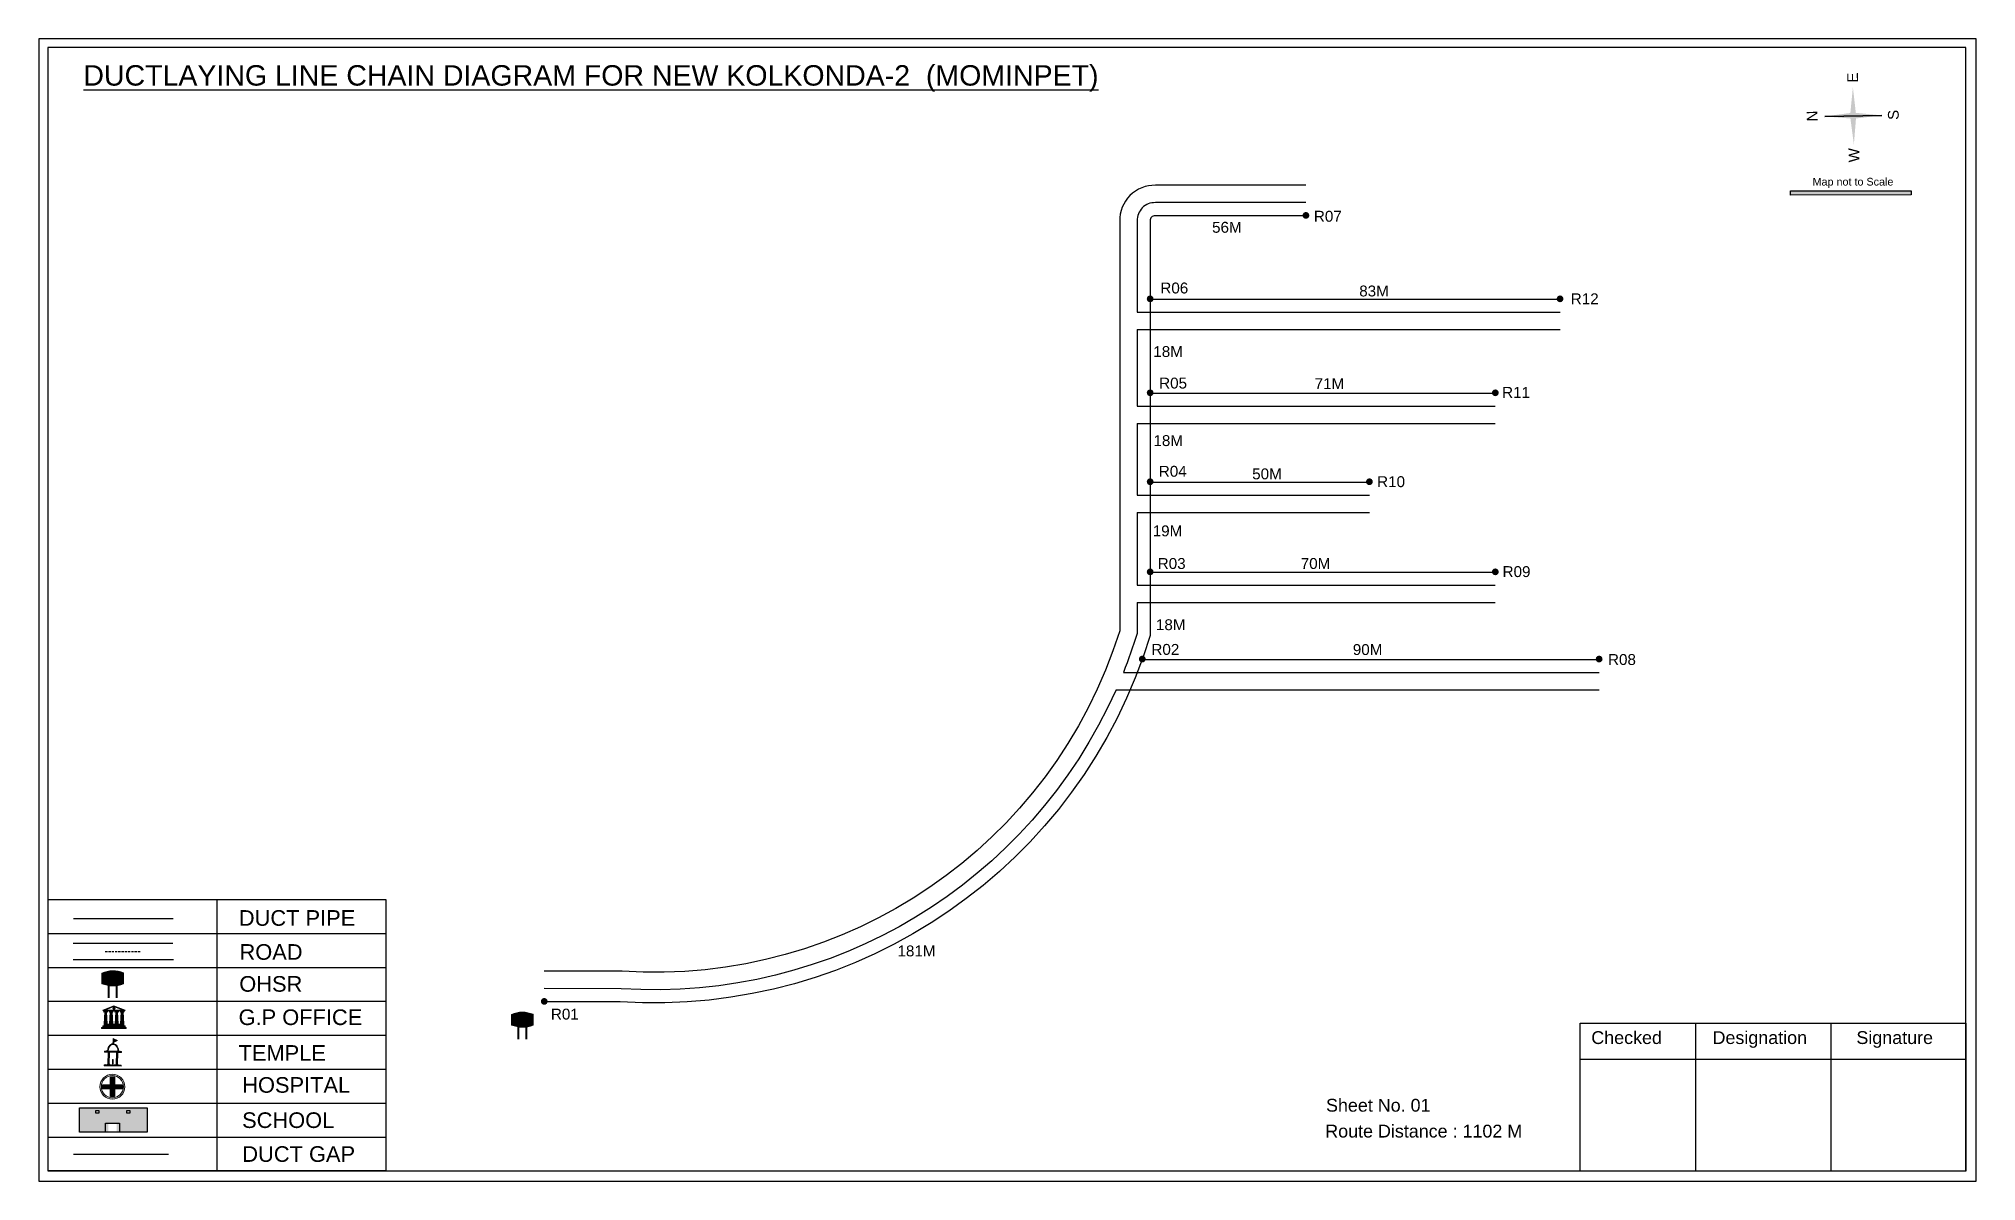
# Model space of a CAD drawing. Header units: inches. Extents: x 1245 to 5974, y 98 to 3110.
# Drawn here: x 2943 to 3833, y 1742 to 2267 of the extents above; entities that cross this region are included whole.
import ezdxf

# ---------------------------------------------------------------- set-up
doc = ezdxf.new("R2010")
doc.units = ezdxf.units.IN
doc.header["$MEASUREMENT"] = 0
doc.linetypes.add('DASHEDX2', pattern=[1.5, 1, -0.5])
for name, color, linetype in [('LANDMARK', 7, 'Continuous'), ('OHT', 7, 'Continuous'), ('pipe', 5, 'Continuous')]:
    doc.layers.add(name, color=color, linetype=linetype)
doc.styles.get("Standard").update_dxf_attribs({"font": 'arial.ttf'})

msp = doc.modelspace()

# ---------------------------------------------------------------- texts
at = {"color": 242, "true_color": 0xcd2027}
msp.add_text('%%UDUCTLAYING LINE CHAIN DIAGRAM FOR NEW KOLKONDA-2  (MOMINPET)', height=9.375, dxfattribs=at).set_placement((2963.76, 2245.2))
for s, p in [('E', (3779.12, 2246.6)), ('N', (3760.53, 2228.76)), ('S', (3797.82, 2229.5)), ('W', (3779.76, 2210.01))]:
    msp.add_text(s, height=4.95, rotation=91.00631).set_placement(p)
for s, height, p in [('Map not to Scale', 3.5424, (3758.2, 2199.31)), ('56M', 5, (3482.32, 2177.65)), ('R07', 5, (3529.09, 2182.71)), ('R06', 5, (3458.56, 2149.77)), ('83M', 5, (3549.92, 2148.4)), ('R12', 5, (3647.1, 2144.81)), ('18M', 5, (3455.32, 2120.59)), ('R05', 5, (3458, 2106.12)), ('71M', 5, (3529.43, 2105.83)), ('R11', 5, (3615.57, 2101.85)), ('18M', 5, (3455.37, 2079.71)), ('R04', 5, (3457.85, 2065.63)), ('50M', 5, (3500.74, 2064.45)), ('R10', 5, (3558.15, 2060.87)), ('19M', 5, (3455.04, 2038.26)), ('R03', 5, (3457.35, 2023.29)), ('70M', 5, (3523.05, 2023.3)), ('R09', 5, (3615.78, 2019.57)), ('18M', 5, (3456.53, 1995.19)), ('R02', 5, (3454.44, 1983.85)), ('90M', 5, (3546.97, 1983.78)), ('R08', 5, (3664.23, 1979.21)), ('DUCT PIPE', 7.178, (3035.18, 1859.47)), ('ROAD ', 7.178, (3035.49, 1843.86)), ('181M', 5, (3337.78, 1845.42)), ('OHSR', 7.178, (3035.39, 1829.2)), ('G.P OFFICE', 7.178, (3035.07, 1813.9)), ('R01', 5, (3178.55, 1816.42)), ('Checked', 5.886, (3656.54, 1805.19)), ('Designation', 5.886, (3712.24, 1805.19)), ('Signature', 5.886, (3778.34, 1805.19)), ('TEMPLE', 7.178, (3035.06, 1797.49)), ('HOSPITAL', 7.178, (3036.74, 1782.81)), ('Sheet No. 01', 5.886, (3534.67, 1774.13)), ('SCHOOL', 7.178, (3036.68, 1766.64)), ('Route Distance : 1102 M', 5.886, (3534.31, 1762.26)), ('DUCT GAP', 7.178, (3036.78, 1751.09))]:
    msp.add_text(s, height=height).set_placement(p)

# ---------------------------------------------------------------- blocks, each defined once
blk = doc.blocks.new('OHT')
at = {"linetype": 'Continuous', "lineweight": 0, "true_color": 0x0ffffc}
blk.add_hatch(color=4, dxfattribs=at).paths.add_polyline_path([(0.012, 1), (0, 1, 0.101323), (-0.4, 0.916), (-0.4, 0.525, 0.194075), (0.399, 0.521), (0.399, 0.921, 0.097877)])
at = {"color": 4, "linetype": 'Continuous', "lineweight": 0, "true_color": 0x0ffffc, "flags": 128}
for points in [[(-0.4, 0.525), (-0.4, 0.916)], [(0.399, 0.521), (0.399, 0.921)]]:
    blk.add_lwpolyline(points, dxfattribs=at)
at = {"color": 4, "linetype": 'Continuous', "lineweight": 0, "true_color": 0x0ffffc, "const_width": 0.075, "flags": 128}
for points in [[(-0.15, 0), (-0.15, 0.475)], [(0.15, 0), (0.15, 0.473)]]:
    blk.add_lwpolyline(points, dxfattribs=at)
at = {"color": 4, "linetype": 'Continuous', "lineweight": 0, "true_color": 0x0ffffc}
for centre, radius, start, end in [((0.006, -0.019), 1.019, 67.31091, 113.47108), ((0.004, 1.513), 1.068, 247.76824, 291.70073)]:
    blk.add_arc(centre, radius, start, end, dxfattribs=at)
blk = doc.blocks.new('Government_Office')
at = {"linetype": 'Continuous', "lineweight": 0, "true_color": 0xff0000}
h = blk.add_hatch(color=1, dxfattribs=at)
h.paths.add_polyline_path([(0.44, 0.72), (0.45, 0.75), (0, 0.93), (-0.45, 0.75), (-0.44, 0.72)])
h.paths.add_polyline_path([(0.355, 0.75), (-0.355, 0.75), (0, 0.9)], flags=16)
h.paths.add_polyline_path([(0, 0.778, -1), (0, 0.872, -1)], flags=0)
h = blk.add_hatch(color=1, dxfattribs=at)
edge = h.paths.add_edge_path()
edge.add_arc((0, 0.825), 0.0467, 90, 270)
edge.add_arc((0, 0.825), 0.0467, 270, 450)
for points in [[(-0.5, 0.05), (0.5, 0.05), (0.5, 0), (-0.5, 0)], [(-0.45, 0.075), (-0.45, 0.12), (0.45, 0.12), (0.45, 0.075)], [(-0.4, 0.14), (-0.4, 0.18), (0.4, 0.18), (0.4, 0.14)]]:
    blk.add_hatch(color=1, dxfattribs=at).paths.add_polyline_path(points)
h = blk.add_hatch(color=1, dxfattribs=at)
edge = h.paths.add_edge_path()
edge.add_line((-0.27, 0.195), (-0.295, 0.675))
edge.add_line((-0.295, 0.675), (-0.29, 0.675))
edge.add_arc((-0.278, 0.688), 0.0176, 225.30401, 441.56588)
edge.add_line((-0.275, 0.705), (-0.395, 0.705))
edge.add_arc((-0.392, 0.688), 0.0176, 98.43412, 314.69599)
edge.add_line((-0.38, 0.675), (-0.375, 0.675))
edge.add_line((-0.375, 0.675), (-0.4, 0.195))
edge.add_line((-0.4, 0.195), (-0.27, 0.195))
h = blk.add_hatch(color=1, dxfattribs=at)
edge = h.paths.add_edge_path()
edge.add_line((-0.047, 0.195), (-0.072, 0.675))
edge.add_line((-0.072, 0.675), (-0.067, 0.675))
edge.add_arc((-0.054, 0.688), 0.0176, 225.30401, 441.56588)
edge.add_line((-0.052, 0.705), (-0.172, 0.705))
edge.add_arc((-0.169, 0.688), 0.0176, 98.43412, 314.69599)
edge.add_line((-0.157, 0.675), (-0.152, 0.675))
edge.add_line((-0.152, 0.675), (-0.177, 0.195))
edge.add_line((-0.177, 0.195), (-0.047, 0.195))
h = blk.add_hatch(color=1, dxfattribs=at)
edge = h.paths.add_edge_path()
edge.add_line((0.177, 0.195), (0.152, 0.675))
edge.add_line((0.152, 0.675), (0.157, 0.675))
edge.add_arc((0.169, 0.688), 0.0176, 225.30401, 441.56588)
edge.add_line((0.172, 0.705), (0.052, 0.705))
edge.add_arc((0.054, 0.688), 0.0176, 98.43412, 314.69599)
edge.add_line((0.067, 0.675), (0.072, 0.675))
edge.add_line((0.072, 0.675), (0.047, 0.195))
edge.add_line((0.047, 0.195), (0.177, 0.195))
h = blk.add_hatch(color=1, dxfattribs=at)
edge = h.paths.add_edge_path()
edge.add_line((0.4, 0.195), (0.375, 0.675))
edge.add_line((0.375, 0.675), (0.38, 0.675))
edge.add_arc((0.392, 0.688), 0.0176, 225.30401, 441.56588)
edge.add_line((0.395, 0.705), (0.275, 0.705))
edge.add_arc((0.278, 0.688), 0.0176, 98.43412, 314.69599)
edge.add_line((0.29, 0.675), (0.295, 0.675))
edge.add_line((0.295, 0.675), (0.27, 0.195))
edge.add_line((0.27, 0.195), (0.4, 0.195))
at = {"color": 1, "linetype": 'Continuous', "lineweight": 0, "true_color": 0xff0000, "flags": 128}
for points in [[(-0.45, 0.75), (-0.44, 0.72), (0.44, 0.72), (0.45, 0.75), (0, 0.93)], [(-0.355, 0.75), (0.355, 0.75), (0, 0.9)], [(-0.5, 0.05), (0.5, 0.05), (0.5, 0), (-0.5, 0)], [(-0.45, 0.075), (-0.45, 0.12), (0.45, 0.12), (0.45, 0.075)], [(-0.4, 0.14), (-0.4, 0.18), (0.4, 0.18), (0.4, 0.14)]]:
    blk.add_lwpolyline(points, close=True, dxfattribs=at)
for points in [[(0, 0.872, 1), (0, 0.778, 1)], [(-0.27, 0.195), (-0.295, 0.675), (-0.29, 0.675, 1.379694), (-0.275, 0.705), (-0.395, 0.705, 1.379694), (-0.38, 0.675), (-0.375, 0.675), (-0.4, 0.195)], [(-0.047, 0.195), (-0.072, 0.675), (-0.067, 0.675, 1.379694), (-0.052, 0.705), (-0.172, 0.705, 1.379694), (-0.157, 0.675), (-0.152, 0.675), (-0.177, 0.195)], [(0.177, 0.195), (0.152, 0.675), (0.157, 0.675, 1.379694), (0.172, 0.705), (0.052, 0.705, 1.379694), (0.067, 0.675), (0.072, 0.675), (0.047, 0.195)], [(0.4, 0.195), (0.375, 0.675), (0.38, 0.675, 1.379694), (0.395, 0.705), (0.275, 0.705, 1.379694), (0.29, 0.675), (0.295, 0.675), (0.27, 0.195)]]:
    blk.add_lwpolyline(points, format="xyb", close=True, dxfattribs=at)
blk = doc.blocks.new('Temple')
at = {"linetype": 'Continuous', "lineweight": 0, "true_color": 0xff0000}
h = blk.add_hatch(color=1, dxfattribs=at)
edge = h.paths.add_edge_path()
edge.add_line((0.175, 0.49), (0.225, 0.49))
edge.add_line((0.225, 0.49), (0.225, 0.497))
edge.add_line((0.225, 0.497), (0.307, 0.497))
edge.add_line((0.307, 0.497), (0.307, 0.533))
edge.add_line((0.307, 0.533), (0.257, 0.533))
edge.add_line((0.257, 0.533), (0.257, 0.54))
edge.add_line((0.257, 0.54), (0.2, 0.54))
edge.add_spline(control_points=[(0.2, 0.54), (0.2, 0.589), (0.19, 0.638), (0.142, 0.743), (0.092, 0.79), (0.027, 0.805), (0.02, 0.806), (0.012, 0.806)], knot_values=[4.712389, 4.712389, 4.712389, 4.712389, 5.278166, 5.278166, 6.117402, 6.117402, 6.223801, 6.223801, 6.223801, 6.223801], degree=3, periodic=0)
edge.add_line((0.012, 0.806), (0.012, 0.79))
edge.add_line((0.012, 0.79), (-0.012, 0.79))
edge.add_line((-0.012, 0.79), (-0.012, 0.806))
edge.add_spline(control_points=[(-0.012, 0.806), (-0.055, 0.802), (-0.096, 0.781), (-0.171, 0.699), (-0.197, 0.628), (-0.2, 0.55), (-0.2, 0.545), (-0.2, 0.54)], knot_values=[6.343965, 6.343965, 6.343965, 6.343965, 6.956638, 6.956638, 7.795874, 7.795874, 7.853982, 7.853982, 7.853982, 7.853982], degree=3, periodic=0)
edge.add_line((-0.2, 0.54), (-0.257, 0.54))
edge.add_line((-0.257, 0.54), (-0.257, 0.533))
edge.add_line((-0.257, 0.533), (-0.307, 0.533))
edge.add_line((-0.307, 0.533), (-0.307, 0.497))
edge.add_line((-0.307, 0.497), (-0.225, 0.497))
edge.add_line((-0.225, 0.497), (-0.225, 0.49))
edge.add_line((-0.225, 0.49), (-0.175, 0.49))
edge.add_line((-0.175, 0.49), (-0.175, 0.07))
edge.add_arc((-0.205, 0.07), 0.03, -90, 0, ccw=False)
edge.add_line((-0.205, 0.04), (-0.257, 0.04))
edge.add_line((-0.257, 0.04), (-0.257, 0.033))
edge.add_line((-0.257, 0.033), (-0.307, 0.033))
edge.add_line((-0.307, 0.033), (-0.307, 0))
edge.add_line((-0.307, 0), (0.307, 0))
edge.add_line((0.307, 0), (0.307, 0.033))
edge.add_line((0.307, 0.033), (0.257, 0.033))
edge.add_line((0.257, 0.033), (0.257, 0.04))
edge.add_line((0.257, 0.04), (0.205, 0.04))
edge.add_arc((0.205, 0.07), 0.03, 180, 270, ccw=False)
edge.add_line((0.175, 0.07), (0.175, 0.49))
h.paths.add_polyline_path([(0.125, 0.07, -0.414214), (0.095, 0.04), (0.05, 0.04), (0.05, 0.033), (-0.05, 0.033), (-0.05, 0.04), (-0.095, 0.04, -0.414214), (-0.125, 0.07), (-0.125, 0.497), (0.125, 0.497)], flags=16)
edge = h.paths.add_edge_path(flags=16)
edge.add_ellipse((0, 0.54), major_axis=(0, 0.242), ratio=0.722808, start_angle=270, end_angle=450, ccw=False)
edge.add_line((0.175, 0.54), (-0.175, 0.54))
h.paths.add_polyline_path([(0.012, 0.23), (0.012, 0.07), (-0.012, 0.07), (-0.012, 0.23)], flags=0)
h = blk.add_hatch(color=1, dxfattribs=at)
edge = h.paths.add_edge_path()
edge.add_line((0.012, 0.857), (0, 0.85))
edge.add_line((0, 0.85), (-0.003, 0.925))
edge.add_line((-0.003, 0.925), (-0.012, 0.925))
edge.add_line((-0.012, 0.925), (-0.012, 0.806))
edge.add_spline(control_points=[(-0.012, 0.806), (-0.004, 0.807), (0.004, 0.807), (0.012, 0.806)], knot_values=[6.223801, 6.223801, 6.223801, 6.223801, 6.343965, 6.343965, 6.343965, 6.343965], degree=3, periodic=0)
edge.add_line((0.012, 0.806), (0.012, 0.857))
h = blk.add_hatch(color=1, dxfattribs=at)
edge = h.paths.add_edge_path()
edge.add_line((0.012, 0.79), (0.012, 0.806))
edge.add_spline(control_points=[(0.012, 0.806), (0.004, 0.807), (-0.004, 0.807), (-0.012, 0.806)], knot_values=[6.223801, 6.223801, 6.223801, 6.223801, 6.343965, 6.343965, 6.343965, 6.343965], degree=3, periodic=0)
edge.add_line((-0.012, 0.806), (-0.012, 0.79))
edge.add_line((-0.012, 0.79), (0.012, 0.79))
at = {"linetype": 'Continuous', "lineweight": 0, "true_color": 0xe66000}
blk.add_hatch(color=32, dxfattribs=at).paths.add_polyline_path([(-0.006, 1), (0.147, 0.931), (0, 0.85)])
at = {"color": 1, "linetype": 'Continuous', "lineweight": 0, "true_color": 0xff0000, "flags": 128}
for points in [[(0.012, 0.925), (-0.012, 0.925), (-0.012, 0.79), (0.012, 0.79)], [(0.012, 0.23), (-0.012, 0.23), (-0.012, 0.07), (0.012, 0.07)]]:
    blk.add_lwpolyline(points, close=True, dxfattribs=at)
at = {"color": 32, "linetype": 'Continuous', "lineweight": 0, "true_color": 0xe66000, "flags": 128}
blk.add_lwpolyline([(-0.006, 1), (0.147, 0.931), (0, 0.85), (-0.006, 1)], dxfattribs=at)
at = {"color": 1, "linetype": 'Continuous', "lineweight": 0, "true_color": 0xff0000, "flags": 128}
blk.add_lwpolyline([(0.2, 0.54), (0.257, 0.54), (0.257, 0.533), (0.307, 0.533), (0.307, 0.497), (0.225, 0.497), (0.225, 0.49), (0.175, 0.49), (0.175, 0.07, 0.414214), (0.205, 0.04), (0.257, 0.04), (0.257, 0.033), (0.307, 0.033), (0.307, 0), (-0.307, 0), (-0.307, 0.033), (-0.257, 0.033), (-0.257, 0.04), (-0.205, 0.04, 0.414214), (-0.175, 0.07), (-0.175, 0.49), (-0.225, 0.49), (-0.225, 0.497), (-0.307, 0.497), (-0.307, 0.533), (-0.257, 0.533), (-0.257, 0.54), (-0.2, 0.54)], format="xyb", dxfattribs=at)
blk.add_lwpolyline([(-0.175, 0.54), (0.175, 0.54)], dxfattribs=at)
blk.add_lwpolyline([(0.125, 0.497), (0.125, 0.07, -0.414214), (0.095, 0.04), (0.05, 0.04), (0.05, 0.033), (-0.05, 0.033), (-0.05, 0.04), (-0.095, 0.04, -0.414214), (-0.125, 0.07), (-0.125, 0.497)], format="xyb", close=True, dxfattribs=at)
at = {"color": 1, "linetype": 'Continuous', "lineweight": 0, "true_color": 0xff0000}
blk.add_ellipse((0, 0.54), major_axis=(0, 0.242), ratio=0.722808, start_param=4.712389, end_param=7.853982, dxfattribs=at)
blk.add_open_spline([(0.2, 0.54), (0.2, 0.589), (0.19, 0.638), (0.142, 0.743), (0.092, 0.79), (-0.023, 0.816), (-0.085, 0.794), (-0.171, 0.699), (-0.197, 0.628), (-0.2, 0.55), (-0.2, 0.545), (-0.2, 0.54)], degree=3, knots=[4.712389, 4.712389, 4.712389, 4.712389, 5.278166, 5.278166, 6.117402, 6.117402, 6.956638, 6.956638, 7.795874, 7.795874, 7.853982, 7.853982, 7.853982, 7.853982], dxfattribs=at)
blk = doc.blocks.new('*U16')
at = {"color": 0, "linetype": 'DASHEDX2', "transparency": 16777216}
blk.add_line((-8.22, 0), (8.01, 0), dxfattribs=at)
blk = doc.blocks.new('Hospital')
at = {"linetype": 'Continuous', "lineweight": 0, "true_color": 0x000000}
h = blk.add_hatch(color=18, dxfattribs=at)
h.paths.add_polyline_path([(-0.5, 0, 1), (0.5, 0, 1)])
h.paths.add_polyline_path([(0.446, 0, -1), (-0.446, 0, -1)], flags=16)
at = {"linetype": 'Continuous', "true_color": 0xff0000}
blk.add_hatch(color=1, dxfattribs=at).paths.add_polyline_path([(-0.394, 0.08), (-0.08, 0.08), (-0.08, 0.394), (0.08, 0.394), (0.08, 0.08), (0.394, 0.08), (0.394, -0.08), (0.08, -0.08), (0.08, -0.394), (-0.08, -0.394), (-0.08, -0.08), (-0.394, -0.08)])
at = {"color": 1, "linetype": 'Continuous', "true_color": 0xff0000, "flags": 128}
blk.add_lwpolyline([(-0.394, 0.08), (-0.08, 0.08), (-0.08, 0.394), (0.08, 0.394), (0.08, 0.08), (0.394, 0.08), (0.394, -0.08), (0.08, -0.08), (0.08, -0.394), (-0.08, -0.394), (-0.08, -0.08), (-0.394, -0.08)], close=True, dxfattribs=at)
at = {"color": 18, "linetype": 'Continuous', "lineweight": 0, "true_color": 0x000000}
for radius in [0.5, 0.446]:
    blk.add_circle((0, 0), radius, dxfattribs=at)

# ---------------------------------------------------------------- hatches: boundary and pattern name
at = {"true_color": 0x0093dd}
h = msp.add_hatch(color=142, dxfattribs=at)
h.dxf.hatch_style = 1
h.paths.add_polyline_path([(3748.03, 2196.81), (3748.03, 2194.97), (3803.54, 2195.09), (3803.54, 2196.94)])
at = {"ltscale": 0.5}
h = msp.add_hatch(color=5, dxfattribs=at)
h.dxf.hatch_style = 1
h.paths.add_polyline_path([(3527, 2185.61, 1), (3523.88, 2185.61, 1)])
h = msp.add_hatch(color=5, dxfattribs=at)
h.dxf.hatch_style = 1
h.paths.add_polyline_path([(3455.43, 2147.3, 1), (3452.31, 2147.3, 1)])
h = msp.add_hatch(color=5, dxfattribs=at)
h.dxf.hatch_style = 1
h.paths.add_polyline_path([(3643.74, 2147.3, 1), (3640.63, 2147.3, 1)])
h = msp.add_hatch(color=5, dxfattribs=at)
h.dxf.hatch_style = 1
h.paths.add_polyline_path([(3455.43, 2104.16, 1), (3452.31, 2104.16, 1)])
h = msp.add_hatch(color=5, dxfattribs=at)
h.dxf.hatch_style = 1
h.paths.add_polyline_path([(3614, 2104.16, 1), (3610.88, 2104.16, 1)])
h = msp.add_hatch(color=5, dxfattribs=at)
h.dxf.hatch_style = 1
h.paths.add_polyline_path([(3455.43, 2063.34, 1), (3452.31, 2063.34, 1)])
h = msp.add_hatch(color=5, dxfattribs=at)
h.dxf.hatch_style = 1
h.paths.add_polyline_path([(3556.15, 2063.34, 1), (3553.04, 2063.34, 1)])
h = msp.add_hatch(color=5, dxfattribs=at)
h.dxf.hatch_style = 1
h.paths.add_polyline_path([(3455.43, 2021.96, 1), (3452.31, 2021.96, 1)])
h = msp.add_hatch(color=5, dxfattribs=at)
h.dxf.hatch_style = 1
h.paths.add_polyline_path([(3614, 2021.96, 1), (3610.88, 2021.96, 1)])
h = msp.add_hatch(color=5, dxfattribs=at)
h.dxf.hatch_style = 1
h.paths.add_polyline_path([(3451.81, 1981.93, 1), (3448.69, 1981.93, 1)])
h = msp.add_hatch(color=5, dxfattribs=at)
h.dxf.hatch_style = 1
h.paths.add_polyline_path([(3661.7, 1981.93, 1), (3658.58, 1981.93, 1)])
h = msp.add_hatch(color=5, dxfattribs=at)
h.dxf.hatch_style = 1
h.paths.add_polyline_path([(3177.07, 1824.75, 1), (3173.95, 1824.75, 1)])
at = {"true_color": 0xc8c92d}
h = msp.add_hatch(color=52, dxfattribs=at)
h.dxf.hatch_style = 1
h.paths.add_polyline_path([(2968.22, 1775.88), (2962.05, 1775.88), (2962.05, 1764.79), (2968.22, 1764.79)])
h.paths.add_polyline_path([(2993.07, 1775.88), (2986.9, 1775.88), (2986.9, 1764.79), (2993.07, 1764.79)])
at = {"true_color": 0x293189}
h = msp.add_hatch(color=177, dxfattribs=at)
h.dxf.hatch_style = 1
h.paths.add_polyline_path([(2986.9, 1775.88), (2968.22, 1775.88), (2968.22, 1764.79), (2975.23, 1764.79), (2975.23, 1768.42), (2979.08, 1768.42), (2979.08, 1764.79), (2986.9, 1764.79)])
h.paths.add_polyline_path([(2970.89, 1773.41), (2969.51, 1773.41), (2969.51, 1774.67), (2970.89, 1774.67)], flags=16)
h.paths.add_polyline_path([(2983.76, 1773.41), (2983.76, 1774.67), (2985.13, 1774.67), (2985.13, 1773.41)], flags=16)

# ---------------------------------------------------------------- linework, layer by layer
for p, q in [((3790.09, 2231.52), (3763.8, 2231.05)), ((3763.8, 2231.05), (3790.09, 2231.52)), ((3790.09, 2231.52), (3763.8, 2231.05)), ((3776.97, 2231.29), (3790.09, 2231.52)), ((2947.37, 1871.32), (2947.37, 1748.1)), ((3025.14, 1871.32), (3025.14, 1746.89)), ((3102.9, 1855.76), (2947.37, 1855.76)), ((2959.03, 1851.47), (3004.91, 1851.47)), ((2959.03, 1843.95), (3005.15, 1843.95)), ((3102.9, 1840.21), (2947.37, 1840.21)), ((3102.9, 1824.66), (2947.37, 1824.66)), ((3102.9, 1809.1), (2947.37, 1809.1)), ((3102.9, 1793.55), (2947.37, 1793.55)), ((2947.37, 1778), (3102.9, 1778)), ((2947.37, 1762.44), (3102.9, 1762.44)), ((2947.37, 1748.1), (2947.37, 1746.89)), ((2947.37, 1747.87), (2947.37, 1746.91)), ((3102.9, 1746.89), (2947.37, 1746.89))]:
    msp.add_line(p, q)
at = {"color": 1}
msp.add_line((3763.8, 2231.05), (3776.96, 2231.29), dxfattribs=at)
at = {"color": 242, "true_color": 0xcd2027}
for p, q in [((3704.43, 1814.74), (3704.43, 1746.85)), ((3766.63, 1814.74), (3766.63, 1746.85)), ((3651.47, 1798.29), (3828.69, 1798.29))]:
    msp.add_line(p, q, dxfattribs=at)
for points in [[(2943.25, 2266.69), (2943.25, 1742.2), (3833.4, 1742.2), (3833.4, 2266.69)], [(2947.37, 2262.68), (2947.37, 1746.91), (3828.69, 1746.91), (3828.69, 2262.68)], [(2993.13, 1775.88), (2993.13, 1764.79), (2962.05, 1764.79), (2962.05, 1775.88)], [(2970.89, 1774.67), (2970.89, 1773.41), (2969.51, 1773.41), (2969.51, 1774.67)], [(2983.76, 1773.41), (2983.76, 1774.67), (2985.13, 1774.67), (2985.13, 1773.41)]]:
    msp.add_lwpolyline(points, close=True)
for points in [[(3525.44, 2199.46), (3456.35, 2199.46, 0.425319), (3439.87, 2182.98), (3439.87, 2177.72), (3439.87, 1994.85, -0.346149), (3211.33, 1838.57, -0.346149)], [(3525.44, 2191.46), (3456.26, 2191.46, 0.429861), (3447.87, 2183.07), (3447.87, 2177.72), (3447.87, 2141.15)], [(3447.87, 2007.82), (3447.87, 1993.63, -0.020418), (3441.56, 1975.78)], [(3438.18, 1967.78, -0.314601), (3210.79, 1830.59)]]:
    msp.add_lwpolyline(points, format="xyb")
at = {"color": 142, "true_color": 0x0093dd}
msp.add_lwpolyline([(3803.54, 2195.09), (3748.03, 2194.97), (3748.03, 2196.81), (3803.54, 2196.94), (3803.54, 2195.09)], dxfattribs=at)
for points in [[(3447.87, 2141.15), (3642.18, 2141.15)], [(3447.87, 2133.15), (3642.18, 2133.15)], [(3447.87, 2133.15), (3447.87, 2098.02)], [(3447.87, 2098.02), (3612.44, 2098.02)], [(3447.87, 2090.02), (3612.44, 2090.02)], [(3447.87, 2090.02), (3447.87, 2057.2)], [(3447.87, 2057.2), (3554.6, 2057.2)], [(3447.87, 2049.2), (3554.6, 2049.2)], [(3447.87, 2049.2), (3447.87, 2015.82)], [(3447.87, 2015.82), (3612.44, 2015.82)], [(3447.87, 2007.82), (3612.44, 2007.82)], [(3438.18, 1967.78), (3660.14, 1967.78)], [(3441.56, 1975.78), (3660.14, 1975.78)], [(3102.9, 1746.89), (3102.9, 1871.32), (2947.37, 1871.32)], [(3211.33, 1838.57), (3175.51, 1838.6)], [(3210.79, 1830.59), (3175.51, 1830.6)], [(2973.9, 1764.79), (2973.9, 1768.89), (2980.42, 1768.89), (2980.42, 1764.79)]]:
    msp.add_lwpolyline(points)
at = {"color": 242, "true_color": 0xcd2027}
msp.add_lwpolyline([(3828.69, 1746.85), (3651.47, 1746.85), (3651.47, 1814.74), (3828.69, 1814.74)], close=True, dxfattribs=at)
for points in [[(3778.24, 2231.32), (3775.43, 2231.27), (3776.72, 2244.43)], [(3778.24, 2231.32), (3775.43, 2231.27), (3776.72, 2244.43)], [(3778.25, 2231.32), (3775.43, 2231.27), (3777.18, 2218.14)], [(3778.25, 2231.32), (3775.43, 2231.27), (3777.18, 2218.14)], [(3776.98, 2229.99), (3776.93, 2232.81), (3790.09, 2231.52)], [(3776.98, 2229.99), (3776.93, 2232.81), (3790.09, 2231.52)]]:
    msp.add_solid(points)
at = {"color": 1}
msp.add_solid([(3776.98, 2229.98), (3776.93, 2232.81), (3763.8, 2231.05)], dxfattribs=at)
msp.add_solid([(3776.98, 2229.98), (3776.93, 2232.81), (3763.8, 2231.05)], dxfattribs=at)
at = {"layer": 'OHT', "color": 5}
msp.add_line((2959.2, 1862.85), (3005.08, 1862.85), dxfattribs=at)
at = {"layer": 'OHT', "color": 1}
msp.add_line((2959.2, 1754.66), (3002.79, 1754.66), dxfattribs=at)
at = {"layer": 'pipe'}
msp.add_lwpolyline([(3525.44, 2185.46), (3456.16, 2185.46, 0.444719), (3453.87, 2183.18), (3453.87, 2177.72), (3453.87, 1992.73, -0.348717), (3210.39, 1824.6)], format="xyb", dxfattribs=at)
for points in [[(3453.87, 2147.15), (3642.18, 2147.15)], [(3453.87, 2104.02), (3612.44, 2104.02)], [(3453.87, 2063.2), (3554.6, 2063.2)], [(3453.87, 2021.82), (3612.44, 2021.82)], [(3450.25, 1981.78), (3660.14, 1981.78)], [(3210.39, 1824.6), (3175.51, 1824.6)]]:
    msp.add_lwpolyline(points, dxfattribs=at)

# ---------------------------------------------------------------- block references
at = {"linetype": 'DASHEDX2'}
msp.add_blockref('*U16', (2982.03, 1847.71), dxfattribs=at)
at = {"layer": 'LANDMARK'}
for name, p, xscale, yscale, zscale in [('Government_Office', (2977.79, 1812.25), 11.32114773247135, 11.32114773247135, 11.32114773247135), ('Hospital', (2977.1, 1785.58), 11.41772014427468, 11.41772014427468, 11.41772014427468)]:
    msp.add_blockref(name, p, dxfattribs=dict(at, xscale=xscale, yscale=yscale, zscale=zscale))
at = {"layer": 'LANDMARK', "xscale": 12.62452535729322, "yscale": 12.62452535729322, "zscale": 12.62452535729322, "rotation": 358.3713438591284}
msp.add_blockref('Temple', (2977.22, 1795.12), dxfattribs=at)
at = {"layer": 'OHT', "xscale": 12.45189723782068, "yscale": 12.45189723782068, "zscale": 12.45189723782068}
for p in [(2977.2, 1826.35), (3165.41, 1807.36)]:
    msp.add_blockref('OHT', p, dxfattribs=at)

msp.set_redraw_order([(e.dxf.handle, doc.entitydb.next_handle()) for e in msp.query("TEXT MTEXT ATTDEF DIMENSION ARC_DIMENSION")])  # texts and dimensions are drawn at this point

doc.saveas('drawing.dxf')
